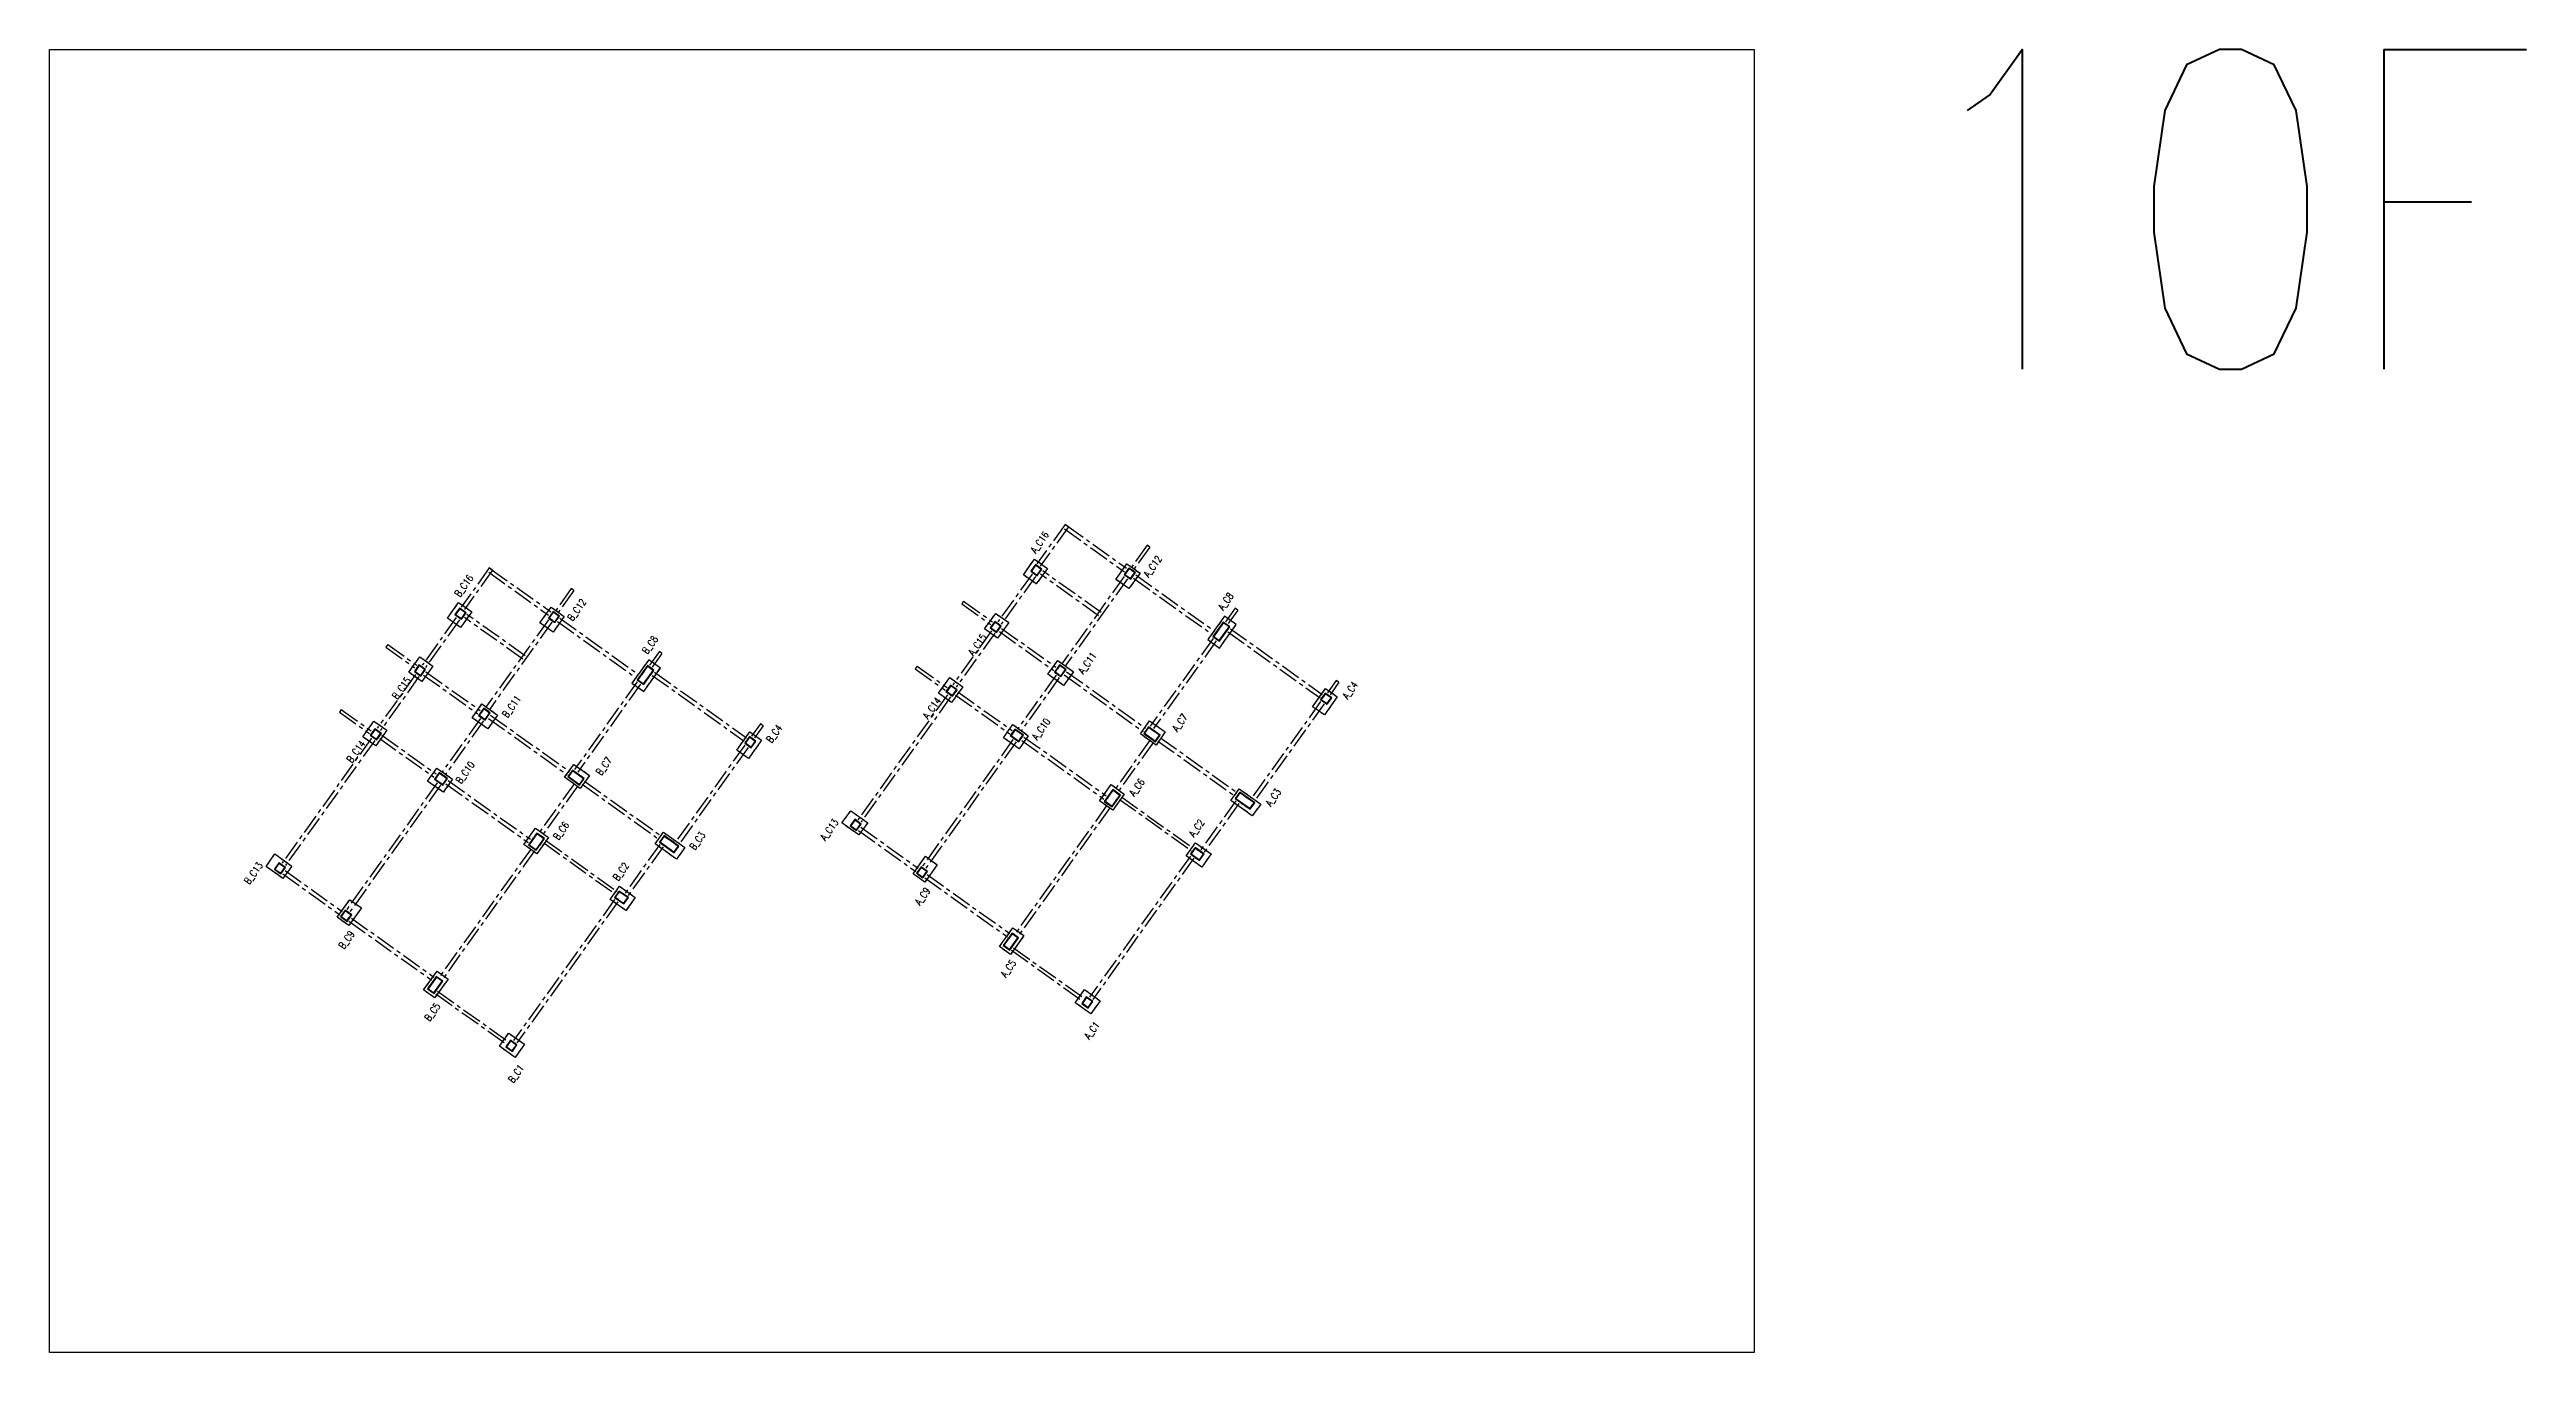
# Model space of a CAD drawing. Header units: millimetres. Extents: x 50002 to 69886, y 27475 to 200427.
# Drawn here: x 50002 to 65498, y 119029 to 127184 of the extents above; entities that cross this region are included whole.
import ezdxf
from ezdxf.enums import TextEntityAlignment as Align

# ---------------------------------------------------------------- set-up
doc = ezdxf.new("R2010")
doc.units = ezdxf.units.MM
doc.header["$LTSCALE"] = 100
doc.header["$MEASUREMENT"] = 0
doc.linetypes.add('CENTER', pattern=[2, 1.25, -0.25, 0.25, -0.25])
doc.linetypes.add('HIDDEN', pattern=[0.375, 0.25, -0.125])
for name, color, linetype in [('TC-COLUMN', 1, 'Continuous'), ('TC-TC', 4, 'Continuous'), ('TC-虛柱', 4, 'HIDDEN'), ('TC-虛鋼柱', 4, 'HIDDEN'), ('TC-鋼柱', 11, 'Continuous')]:
    doc.layers.add(name, color=color, linetype=linetype)
doc.layers.add('TC-鋼粱(隱藏)', color=183, linetype='CENTER', plot=False)
doc.styles.get("Standard").update_dxf_attribs({"font": 'txt.shx', "width": 0.8, "bigfont": 'ae.shx'})

msp = doc.modelspace()

# ---------------------------------------------------------------- texts
at = {"layer": 'Defpoints', "color": 3, "width": 0.8}
msp.add_text('10F', height=2000, rotation=360, dxfattribs=at).set_placement((61589, 127184), align=Align.TOP_LEFT)
at = {"layer": 'TC-TC', "width": 0.8}
for s, p in [('A_C16', (56196, 124100)), ('A_C12', (56903, 123949)), ('B_C16', (52594, 123828)), ('B_C12', (53300, 123677)), ('A_C8', (57360, 123730)), ('B_C8', (53758, 123458)), ('A_C15', (55806, 123459)), ('A_C11', (56494, 123344)), ('B_C15', (52203, 123187)), ('A_C4', (58138, 123174)), ('B_C11', (52892, 123072)), ('A_C14', (55522, 123062)), ('B_C4', (54535, 122902)), ('A_C10', (56205, 122931)), ('A_C7', (57073, 122971)), ('B_C14', (51919, 122790)), ('B_C7', (53470, 122699)), ('B_C10', (52602, 122659)), ('A_C6', (56804, 122566)), ('A_C3', (57658, 122503)), ('B_C6', (53202, 122294)), ('B_C3', (54055, 122231)), ('A_C13', (54880, 122301)), ('A_C2', (57178, 122311)), ('B_C13', (51277, 122029)), ('B_C2', (53576, 122039)), ('A_C9', (55463, 121884)), ('B_C9', (51860, 121612)), ('A_C5', (56000, 121432)), ('B_C5', (52397, 121160)), ('A_C1', (56523, 121045)), ('B_C1', (52920, 120774))]:
    msp.add_text(s, height=45, rotation=54.44, dxfattribs=at).set_placement(p, align=Align.MIDDLE_CENTER)

# ---------------------------------------------------------------- linework, layer by layer
at = {"layer": 'Defpoints'}
msp.add_lwpolyline([(50002, 127184), (60666, 127184), (60666, 119029), (50002, 119029)], close=True, dxfattribs=at)
at = {"layer": 'TC-COLUMN'}
for points in [[(56094, 123897), (56164, 123995), (56245, 123936), (56175, 123839)], [(56673, 123868), (56742, 123966), (56824, 123907), (56754, 123810)], [(52491, 123625), (52561, 123723), (52643, 123665), (52573, 123567)], [(53070, 123596), (53140, 123694), (53221, 123636), (53152, 123538)], [(55851, 123558), (55921, 123655), (56003, 123597), (55933, 123500)], [(57248, 123491), (57321, 123438), (57426, 123585), (57353, 123637)], [(52249, 123286), (52319, 123384), (52400, 123325), (52330, 123228)], [(53645, 123219), (53719, 123167), (53823, 123313), (53750, 123365)], [(56309, 123360), (56407, 123290), (56346, 123204), (56248, 123274)], [(55564, 123155), (55633, 123253), (55715, 123195), (55645, 123097)], [(52707, 123088), (52804, 123018), (52743, 122933), (52646, 123002)], [(57904, 123071), (57985, 123185), (58058, 123133), (57977, 123019)], [(51961, 122883), (52031, 122981), (52112, 122923), (52042, 122825)], [(54301, 122799), (54383, 122913), (54456, 122861), (54374, 122747)], [(56028, 122959), (56125, 122889), (56067, 122807), (55970, 122877)], [(56884, 122982), (56982, 122913), (56924, 122831), (56826, 122901)], [(52425, 122687), (52523, 122617), (52465, 122535), (52367, 122605)], [(53282, 122710), (53380, 122641), (53321, 122559), (53224, 122629)], [(56571, 122481), (56644, 122583), (56725, 122524), (56653, 122423)], [(55014, 122420), (55120, 122345), (55064, 122268), (54959, 122343)], [(57392, 122484), (57445, 122557), (57579, 122461), (57526, 122388)], [(52969, 122209), (53042, 122311), (53123, 122252), (53050, 122151)], [(53790, 122212), (53842, 122286), (53976, 122190), (53924, 122116)], [(51411, 122149), (51517, 122073), (51462, 121996), (51356, 122071)], [(55477, 121973), (55404, 122025), (55482, 122135), (55555, 122082)], [(57210, 122067), (57112, 122137), (57171, 122218), (57268, 122149)], [(51874, 121701), (51801, 121753), (51880, 121863), (51953, 121811)], [(53608, 121795), (53510, 121865), (53568, 121947), (53666, 121877)], [(55944, 121569), (56029, 121687), (56098, 121638), (56014, 121520)], [(52342, 121298), (52426, 121416), (52495, 121366), (52411, 121248)], [(56516, 121148), (56419, 121218), (56477, 121300), (56574, 121230)], [(52914, 120876), (52816, 120946), (52874, 121028), (52972, 120958)]]:
    msp.add_lwpolyline(points, close=True, dxfattribs=at)
at = {"layer": 'TC-虛柱'}
for points in [[(56094, 123897), (56164, 123995), (56245, 123936), (56175, 123839)], [(56673, 123868), (56742, 123966), (56824, 123907), (56754, 123810)], [(52491, 123625), (52561, 123723), (52643, 123665), (52573, 123567)], [(53070, 123596), (53140, 123694), (53221, 123636), (53152, 123538)], [(55851, 123558), (55921, 123655), (56003, 123597), (55933, 123500)], [(57248, 123491), (57321, 123438), (57426, 123585), (57353, 123637)], [(52249, 123286), (52319, 123384), (52400, 123325), (52330, 123228)], [(53645, 123219), (53719, 123167), (53823, 123313), (53750, 123365)], [(56309, 123360), (56407, 123290), (56346, 123204), (56248, 123274)], [(55564, 123155), (55633, 123253), (55715, 123195), (55645, 123097)], [(52707, 123088), (52804, 123018), (52743, 122933), (52646, 123002)], [(57904, 123071), (57985, 123185), (58058, 123133), (57977, 123019)], [(51961, 122883), (52031, 122981), (52112, 122923), (52042, 122825)], [(54301, 122799), (54383, 122913), (54456, 122861), (54374, 122747)], [(56028, 122959), (56125, 122889), (56067, 122807), (55970, 122877)], [(56884, 122982), (56982, 122913), (56924, 122831), (56826, 122901)], [(52425, 122687), (52523, 122617), (52465, 122535), (52367, 122605)], [(53282, 122710), (53380, 122641), (53321, 122559), (53224, 122629)], [(56571, 122481), (56644, 122583), (56725, 122524), (56653, 122423)], [(55014, 122420), (55120, 122345), (55064, 122268), (54959, 122343)], [(57392, 122484), (57445, 122557), (57579, 122461), (57526, 122388)], [(52969, 122209), (53042, 122311), (53123, 122252), (53050, 122151)], [(53790, 122212), (53842, 122286), (53976, 122190), (53924, 122116)], [(51411, 122149), (51517, 122073), (51462, 121996), (51356, 122071)], [(55477, 121973), (55404, 122025), (55482, 122135), (55555, 122082)], [(57210, 122067), (57112, 122137), (57171, 122218), (57268, 122149)], [(51874, 121701), (51801, 121753), (51880, 121863), (51953, 121811)], [(53608, 121795), (53510, 121865), (53568, 121947), (53666, 121877)], [(55944, 121569), (56029, 121687), (56098, 121638), (56014, 121520)], [(52342, 121298), (52426, 121416), (52495, 121366), (52411, 121248)], [(56516, 121148), (56419, 121218), (56477, 121300), (56574, 121230)], [(52914, 120876), (52816, 120946), (52874, 121028), (52972, 120958)]]:
    msp.add_lwpolyline(points, close=True, dxfattribs=at)
at = {"layer": 'TC-虛鋼柱'}
for points in [[(56181, 123890), (56210, 123931), (56170, 123960), (56140, 123919)], [(56180, 123894), (56206, 123930), (56170, 123956), (56145, 123920)], [(56766, 123869), (56795, 123910), (56754, 123939), (56725, 123898)], [(56765, 123873), (56791, 123909), (56755, 123935), (56729, 123899)], [(52579, 123618), (52608, 123659), (52567, 123688), (52538, 123647)], [(52578, 123622), (52604, 123658), (52568, 123684), (52542, 123648)], [(53163, 123597), (53192, 123638), (53152, 123667), (53123, 123626)], [(53163, 123601), (53188, 123637), (53152, 123663), (53127, 123627)], [(55927, 123535), (55956, 123575), (55915, 123604), (55886, 123564)], [(55926, 123539), (55952, 123575), (55916, 123600), (55891, 123564)], [(57385, 123571), (57344, 123600), (57280, 123510), (57321, 123481)], [(57381, 123570), (57345, 123596), (57285, 123511), (57320, 123486)], [(52325, 123263), (52354, 123303), (52313, 123332), (52284, 123292)], [(52324, 123267), (52349, 123303), (52314, 123328), (52288, 123292)], [(53783, 123299), (53742, 123328), (53678, 123239), (53719, 123210)], [(53778, 123298), (53743, 123324), (53682, 123239), (53718, 123214)], [(55651, 123136), (55680, 123176), (55639, 123205), (55610, 123165)], [(55650, 123140), (55676, 123176), (55640, 123201), (55615, 123165)], [(56329, 123259), (56361, 123304), (56321, 123333), (56289, 123288)], [(56329, 123263), (56357, 123303), (56321, 123329), (56293, 123289)], [(52727, 122987), (52759, 123032), (52718, 123061), (52686, 123016)], [(52726, 122991), (52755, 123031), (52719, 123057), (52690, 123017)], [(57994, 123086), (58023, 123127), (57983, 123156), (57954, 123115)], [(57994, 123090), (58019, 123126), (57983, 123152), (57958, 123116)], [(52049, 122864), (52078, 122904), (52037, 122933), (52008, 122893)], [(52048, 122868), (52073, 122904), (52038, 122929), (52012, 122893)], [(56065, 122852), (56094, 122893), (56041, 122930), (56012, 122890)], [(56065, 122856), (56090, 122892), (56042, 122926), (56017, 122890)], [(56920, 122852), (56949, 122893), (56876, 122945), (56847, 122904)], [(56920, 122856), (56945, 122892), (56877, 122941), (56851, 122905)], [(54392, 122814), (54421, 122855), (54380, 122884), (54351, 122843)], [(54391, 122818), (54417, 122854), (54381, 122880), (54355, 122844)], [(52463, 122580), (52492, 122621), (52439, 122658), (52410, 122618)], [(52462, 122584), (52488, 122620), (52440, 122654), (52414, 122618)], [(53318, 122580), (53347, 122621), (53274, 122673), (53245, 122633)], [(53317, 122584), (53343, 122620), (53274, 122669), (53249, 122633)], [(56649, 122444), (56702, 122517), (56653, 122552), (56600, 122478)], [(56649, 122448), (56697, 122516), (56653, 122548), (56605, 122479)], [(57513, 122429), (57542, 122470), (57448, 122536), (57419, 122496)], [(57512, 122433), (57537, 122469), (57449, 122532), (57423, 122497)], [(53047, 122172), (53099, 122245), (53050, 122280), (52998, 122207)], [(53046, 122176), (53095, 122244), (53051, 122276), (53002, 122207)], [(55051, 122296), (55080, 122336), (55039, 122366), (55010, 122325)], [(55050, 122300), (55076, 122336), (55040, 122361), (55014, 122326)], [(53910, 122157), (53939, 122198), (53846, 122265), (53817, 122224)], [(53909, 122161), (53935, 122197), (53846, 122260), (53821, 122225)], [(57196, 122108), (57225, 122149), (57168, 122189), (57139, 122149)], [(57195, 122112), (57221, 122148), (57169, 122185), (57143, 122149)], [(51448, 122024), (51477, 122065), (51437, 122094), (51408, 122053)], [(51448, 122028), (51473, 122064), (51437, 122089), (51412, 122054)], [(55465, 121999), (55494, 122040), (55454, 122069), (55425, 122028)], [(55465, 122004), (55490, 122039), (55454, 122065), (55429, 122029)], [(53594, 121836), (53623, 121877), (53566, 121917), (53537, 121877)], [(53593, 121840), (53619, 121876), (53566, 121913), (53541, 121878)], [(51863, 121727), (51892, 121768), (51851, 121797), (51822, 121757)], [(51862, 121732), (51888, 121767), (51852, 121793), (51826, 121757)], [(56009, 121548), (56064, 121625), (56024, 121654), (55968, 121577)], [(56008, 121552), (56060, 121625), (56024, 121650), (55972, 121578)], [(52407, 121276), (52462, 121353), (52421, 121382), (52366, 121305)], [(52406, 121280), (52458, 121353), (52422, 121378), (52370, 121306)], [(56499, 121185), (56529, 121226), (56488, 121255), (56459, 121214)], [(56499, 121189), (56524, 121225), (56489, 121251), (56463, 121215)], [(52897, 120913), (52926, 120954), (52885, 120983), (52856, 120942)], [(52896, 120917), (52922, 120953), (52886, 120979), (52860, 120943)]]:
    msp.add_lwpolyline(points, close=True, dxfattribs=at)
at = {"layer": 'TC-鋼柱'}
for points in [[(56181, 123890), (56210, 123931), (56170, 123960), (56140, 123919)], [(56180, 123894), (56206, 123930), (56170, 123956), (56145, 123920)], [(56766, 123869), (56795, 123910), (56754, 123939), (56725, 123898)], [(56765, 123873), (56791, 123909), (56755, 123935), (56729, 123899)], [(52579, 123618), (52608, 123659), (52567, 123688), (52538, 123647)], [(52578, 123622), (52604, 123658), (52568, 123684), (52542, 123648)], [(53163, 123597), (53192, 123638), (53152, 123667), (53123, 123626)], [(53163, 123601), (53188, 123637), (53152, 123663), (53127, 123627)], [(55927, 123535), (55956, 123575), (55915, 123604), (55886, 123564)], [(55926, 123539), (55952, 123575), (55916, 123600), (55891, 123564)], [(57385, 123571), (57344, 123600), (57280, 123510), (57321, 123481)], [(57381, 123570), (57345, 123596), (57285, 123511), (57320, 123486)], [(52325, 123263), (52354, 123303), (52313, 123332), (52284, 123292)], [(52324, 123267), (52349, 123303), (52314, 123328), (52288, 123292)], [(53783, 123299), (53742, 123328), (53678, 123239), (53719, 123210)], [(53778, 123298), (53743, 123324), (53682, 123239), (53718, 123214)], [(55651, 123136), (55680, 123176), (55639, 123205), (55610, 123165)], [(55650, 123140), (55676, 123176), (55640, 123201), (55615, 123165)], [(56329, 123259), (56361, 123304), (56321, 123333), (56289, 123288)], [(56329, 123263), (56357, 123303), (56321, 123329), (56293, 123289)], [(52727, 122987), (52759, 123032), (52718, 123061), (52686, 123016)], [(52726, 122991), (52755, 123031), (52719, 123057), (52690, 123017)], [(57994, 123086), (58023, 123127), (57983, 123156), (57954, 123115)], [(57994, 123090), (58019, 123126), (57983, 123152), (57958, 123116)], [(52049, 122864), (52078, 122904), (52037, 122933), (52008, 122893)], [(52048, 122868), (52073, 122904), (52038, 122929), (52012, 122893)], [(56065, 122852), (56094, 122893), (56041, 122930), (56012, 122890)], [(56065, 122856), (56090, 122892), (56042, 122926), (56017, 122890)], [(56920, 122852), (56949, 122893), (56876, 122945), (56847, 122904)], [(56920, 122856), (56945, 122892), (56877, 122941), (56851, 122905)], [(54392, 122814), (54421, 122855), (54380, 122884), (54351, 122843)], [(54391, 122818), (54417, 122854), (54381, 122880), (54355, 122844)], [(52463, 122580), (52492, 122621), (52439, 122658), (52410, 122618)], [(52462, 122584), (52488, 122620), (52440, 122654), (52414, 122618)], [(53318, 122580), (53347, 122621), (53274, 122673), (53245, 122633)], [(53317, 122584), (53343, 122620), (53274, 122669), (53249, 122633)], [(56649, 122444), (56702, 122517), (56653, 122552), (56600, 122478)], [(56649, 122448), (56697, 122516), (56653, 122548), (56605, 122479)], [(57513, 122429), (57542, 122470), (57448, 122536), (57419, 122496)], [(57512, 122433), (57537, 122469), (57449, 122532), (57423, 122497)], [(53047, 122172), (53099, 122245), (53050, 122280), (52998, 122207)], [(53046, 122176), (53095, 122244), (53051, 122276), (53002, 122207)], [(55051, 122296), (55080, 122336), (55039, 122366), (55010, 122325)], [(55050, 122300), (55076, 122336), (55040, 122361), (55014, 122326)], [(53910, 122157), (53939, 122198), (53846, 122265), (53817, 122224)], [(53909, 122161), (53935, 122197), (53846, 122260), (53821, 122225)], [(57196, 122108), (57225, 122149), (57168, 122189), (57139, 122149)], [(57195, 122112), (57221, 122148), (57169, 122185), (57143, 122149)], [(51448, 122024), (51477, 122065), (51437, 122094), (51408, 122053)], [(51448, 122028), (51473, 122064), (51437, 122089), (51412, 122054)], [(55465, 121999), (55494, 122040), (55454, 122069), (55425, 122028)], [(55465, 122004), (55490, 122039), (55454, 122065), (55429, 122029)], [(53594, 121836), (53623, 121877), (53566, 121917), (53537, 121877)], [(53593, 121840), (53619, 121876), (53566, 121913), (53541, 121878)], [(51863, 121727), (51892, 121768), (51851, 121797), (51822, 121757)], [(51862, 121732), (51888, 121767), (51852, 121793), (51826, 121757)], [(56009, 121548), (56064, 121625), (56024, 121654), (55968, 121577)], [(56008, 121552), (56060, 121625), (56024, 121650), (55972, 121578)], [(52407, 121276), (52462, 121353), (52421, 121382), (52366, 121305)], [(52406, 121280), (52458, 121353), (52422, 121378), (52370, 121306)], [(56499, 121185), (56529, 121226), (56488, 121255), (56459, 121214)], [(56499, 121189), (56524, 121225), (56489, 121251), (56463, 121215)], [(52897, 120913), (52926, 120954), (52885, 120983), (52856, 120942)], [(52896, 120917), (52922, 120953), (52886, 120979), (52860, 120943)]]:
    msp.add_lwpolyline(points, close=True, dxfattribs=at)
at = {"layer": 'TC-鋼粱(隱藏)'}
for p, q in [((56356, 124211), (56179, 123965)), ((56376, 124197), (56200, 123950)), ((56351, 124184), (56726, 123916)), ((56376, 124197), (56356, 124211)), ((56366, 124204), (56740, 123937)), ((56868, 124081), (56768, 123941)), ((56885, 124070), (56784, 123930)), ((56885, 124070), (56868, 124081)), ((52753, 123940), (52577, 123693)), ((52773, 123925), (52597, 123679)), ((52749, 123912), (53123, 123644)), ((52773, 123925), (52753, 123940)), ((52763, 123932), (53138, 123665)), ((56149, 123901), (55935, 123602)), ((56169, 123886), (55956, 123588)), ((56565, 123640), (56201, 123900)), ((56580, 123660), (56215, 123921)), ((56725, 123886), (56333, 123337)), ((56746, 123871), (56353, 123322)), ((56783, 123875), (57277, 123522)), ((56797, 123896), (57291, 123543)), ((53266, 123810), (53166, 123669)), ((53282, 123798), (53182, 123658)), ((53282, 123798), (53266, 123810)), ((55720, 123731), (55709, 123715)), ((55709, 123715), (55890, 123586)), ((55720, 123731), (55901, 123602)), ((57419, 123688), (57358, 123602)), ((57436, 123676), (57375, 123591)), ((57436, 123676), (57419, 123688)), ((52546, 123629), (52333, 123330)), ((52567, 123614), (52353, 123316)), ((52963, 123368), (52598, 123629)), ((52977, 123389), (52613, 123649)), ((53123, 123614), (52730, 123065)), ((53143, 123599), (52751, 123050)), ((53180, 123604), (53674, 123250)), ((53195, 123624), (53689, 123271)), ((55895, 123545), (55653, 123208)), ((55915, 123531), (55674, 123193)), ((55944, 123541), (56284, 123298)), ((55958, 123561), (56298, 123318)), ((57374, 123539), (57950, 123127)), ((57389, 123559), (57964, 123148)), ((52118, 123460), (52106, 123443)), ((52106, 123443), (52287, 123314)), ((52118, 123460), (52299, 123330)), ((53817, 123416), (53756, 123330)), ((53833, 123404), (53772, 123319)), ((53833, 123404), (53817, 123416)), ((57281, 123498), (56888, 122949)), ((57301, 123483), (56909, 122934)), ((52292, 123273), (52051, 122936)), ((52313, 123259), (52071, 122921)), ((52341, 123269), (52681, 123026)), ((52356, 123289), (52696, 123047)), ((53678, 123226), (53286, 122677)), ((53699, 123212), (53306, 122662)), ((53772, 123267), (54347, 122855)), ((53786, 123287), (54362, 122876)), ((55430, 123325), (55418, 123308)), ((55418, 123308), (55605, 123175)), ((55430, 123325), (55617, 123191)), ((56299, 123268), (56058, 122931)), ((56319, 123254), (56078, 122916)), ((56349, 123270), (56843, 122916)), ((56364, 123290), (56858, 122937)), ((58052, 123235), (57997, 123158)), ((58068, 123224), (58013, 123146)), ((58068, 123224), (58052, 123235)), ((51827, 123053), (51816, 123036)), ((51827, 123053), (52014, 122919)), ((55619, 123146), (55059, 122363)), ((55639, 123132), (55079, 122349)), ((55669, 123144), (56009, 122901)), ((55684, 123164), (56023, 122922)), ((57954, 123103), (57521, 122497)), ((57975, 123088), (57541, 122482)), ((51816, 123036), (52003, 122903)), ((52081, 122892), (52421, 122650)), ((52697, 122996), (52455, 122659)), ((52717, 122982), (52476, 122644)), ((52747, 122998), (53241, 122644)), ((52761, 123018), (53255, 122665)), ((54450, 122963), (54394, 122886)), ((54466, 122952), (54411, 122875)), ((54466, 122952), (54450, 122963)), ((52016, 122874), (51457, 122092)), ((52037, 122860), (51477, 122077)), ((52067, 122872), (52406, 122630)), ((54352, 122831), (53919, 122225)), ((54372, 122816), (53939, 122210)), ((56029, 122865), (55464, 122074)), ((56049, 122851), (55484, 122060)), ((56084, 122860), (56598, 122492)), ((56098, 122881), (56613, 122513)), ((56888, 122863), (56667, 122554)), ((56908, 122848), (56687, 122539)), ((56936, 122856), (57418, 122512)), ((56951, 122877), (57433, 122532)), ((52427, 122594), (51861, 121802)), ((52447, 122579), (51881, 121788)), ((52481, 122588), (52996, 122221)), ((52496, 122609), (53010, 122241)), ((53286, 122591), (53065, 122282)), ((53306, 122576), (53085, 122267)), ((53334, 122585), (53816, 122240)), ((53348, 122605), (53830, 122260)), ((56617, 122454), (56044, 121652)), ((56637, 122440), (56064, 121638)), ((56695, 122491), (57143, 122171)), ((56707, 122507), (57154, 122187)), ((57423, 122481), (57205, 122176)), ((57443, 122466), (57225, 122161)), ((55063, 122296), (55421, 122040)), ((55078, 122316), (55435, 122061)), ((53015, 122182), (52441, 121380)), ((53035, 122168), (52461, 121366)), ((53093, 122219), (53540, 121899)), ((53104, 122235), (53552, 121915)), ((53820, 122209), (53602, 121904)), ((53841, 122194), (53622, 121889)), ((57139, 122136), (56508, 121253)), ((57160, 122122), (56528, 121238)), ((51461, 122024), (51818, 121768)), ((51475, 122045), (51833, 121789)), ((55478, 122000), (55994, 121630)), ((55492, 122020), (56009, 121651)), ((53537, 121864), (52905, 120981)), ((53557, 121850), (52926, 120966)), ((51875, 121728), (52392, 121359)), ((51890, 121748), (52406, 121379)), ((56020, 121546), (56459, 121232)), ((56032, 121562), (56471, 121248)), ((52418, 121274), (52857, 120960)), ((52429, 121291), (52869, 120976))]:
    msp.add_line(p, q, dxfattribs=at)

msp.set_redraw_order([(e.dxf.handle, doc.entitydb.next_handle()) for e in msp.query("TEXT MTEXT ATTDEF DIMENSION ARC_DIMENSION")])  # texts and dimensions are drawn at this point

doc.saveas('drawing.dxf')
